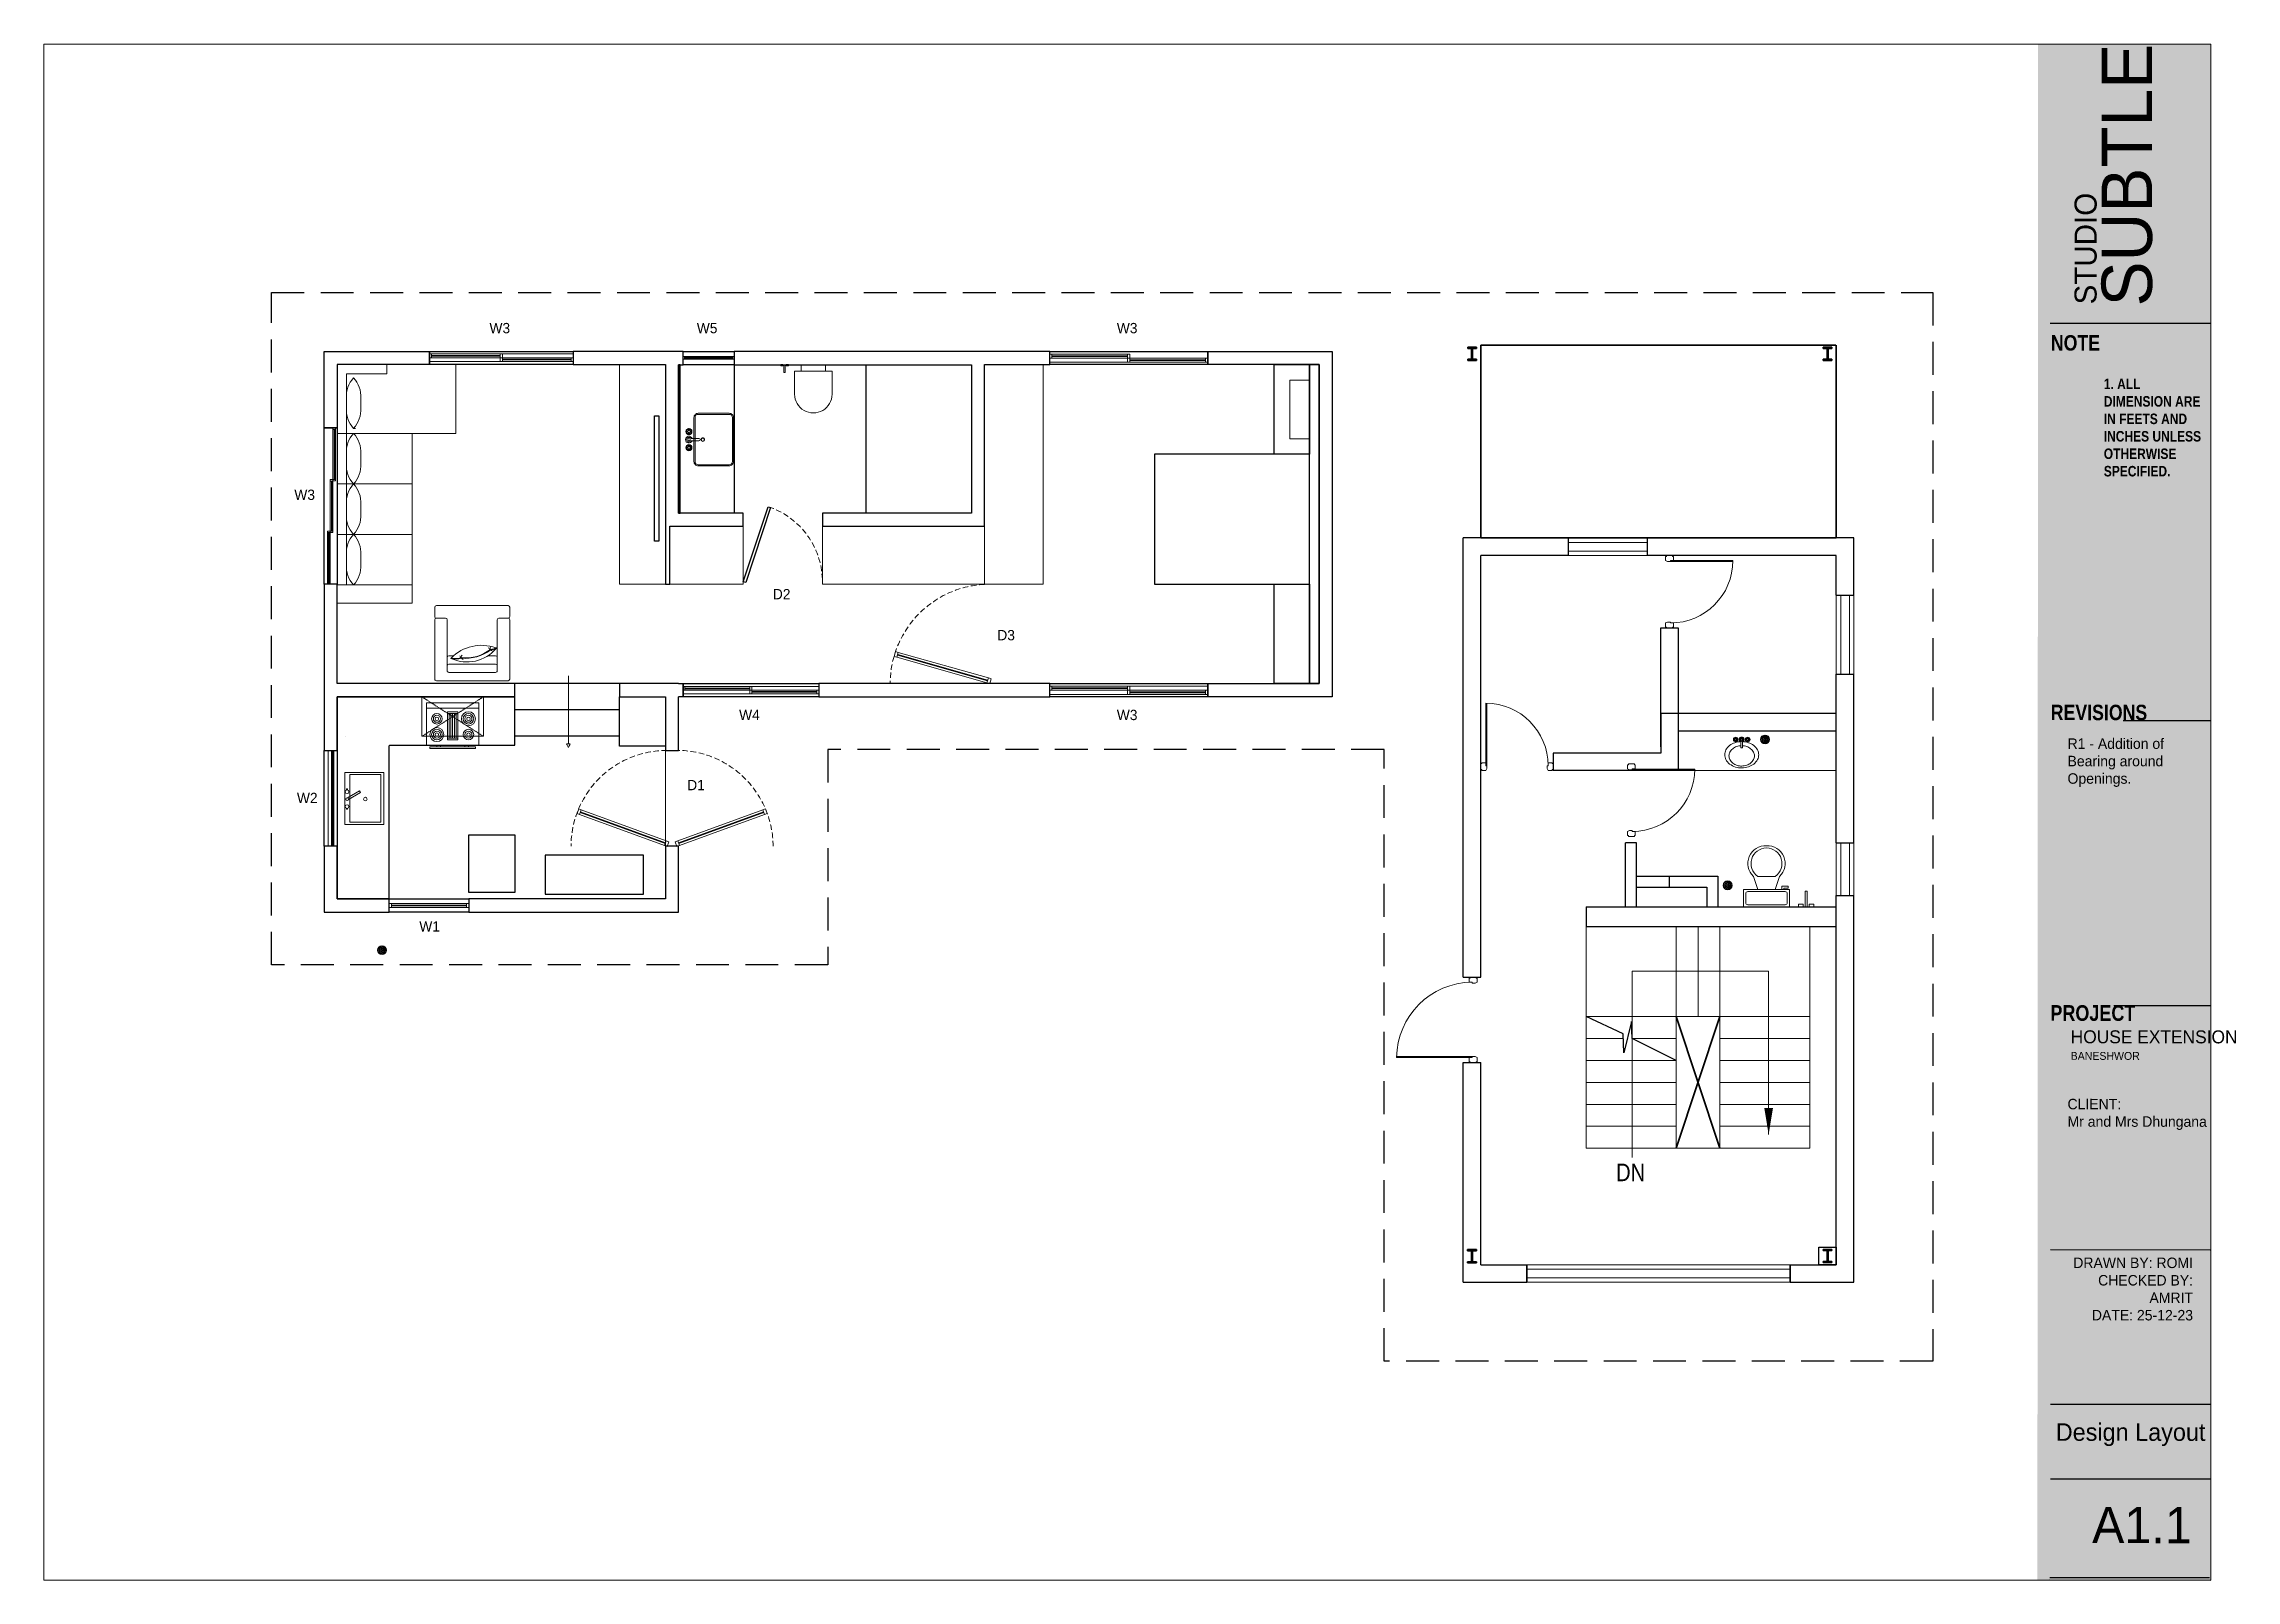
# Model space of a CAD drawing. Header units: metres. Extents: x 113 to 8702, y -1158 to 1243.
# Drawn here: x 113 to 1111, y -1158 to -457 of the extents above; entities that cross this region are included whole.
import ezdxf

# ---------------------------------------------------------------- set-up
doc = ezdxf.new("R2010")
doc.units = ezdxf.units.M
doc.header["$MEASUREMENT"] = 0
doc.linetypes.add('HIDDEN', pattern=[0.375, 0.25, -0.125])
for name, color, linetype in [('DIM', 2, 'Continuous'), ('DOOR', 7, 'Continuous'), ('HATCHES', 8, 'Continuous'), ('PINK', 6, 'Continuous'), ('YELLOW', 2, 'Continuous')]:
    doc.layers.add(name, color=color, linetype=linetype)
for name, color, linetype, lineweight, transparency in [('dotted upper lines', 143, 'HIDDEN', 0, 0.4), ('elevation 2', 140, 'Continuous', 5, 0.4), ('wall hatch', 251, 'Continuous', 5, 0.1)]:
    doc.layers.add(name, color=color, linetype=linetype, lineweight=lineweight, transparency=transparency)
for name, color, linetype, lineweight in [('elevation', 5, 'Continuous', 0), ('Fixtures', 113, 'Continuous', 0), ('Frame', 22, 'Continuous', 20), ('ground hatch', 31, 'Continuous', 5), ('Hatch', 9, 'Continuous', 35), ('hidden', 252, 'HIDDEN', 15), ('Shutter', 26, 'Continuous', 13), ('Stair', 63, 'Continuous', 15), ('text', 7, 'Continuous', 0), ('Wall LSS', 7, 'Continuous', 30), ('Window', 170, 'Continuous', 15), ('wood cut', 6, 'Continuous', 18)]:
    doc.layers.add(name, color=color, linetype=linetype, lineweight=lineweight)
doc.styles.add('ATTR', font='romans.shx', dxfattribs={"width": 0.8, "height": 0.48})
doc.styles.add('creative 1', font='arial.ttf')
doc.styles.add('DIM', font='', dxfattribs={"height": 100})
doc.styles.get('DIM').set_extended_font_data('VNI-Helve-Condense')
doc.dimstyles.new('Scale one by eight inches to a feet', dxfattribs={"dimscale": 0, "dimtxt": 6, "dimasz": 2, "dimexe": 2, "dimexo": 2, "dimgap": 0.5, "dimtad": 1, "dimdec": 0, "dimrnd": 0.5, "dimzin": 0, "dimdsep": 46, "dimlunit": 4, "dimtxsty": 'creative 1', "dimblk": 'OBLIQUE', "dimcen": 2, "dimdle": 2, "dimclrd": 2, "dimclre": 2, "dimclrt": 2, "dimadec": 0, "dimazin": 0, "dimtfac": 0.75, "dimtdec": 0, "dimtix": 1, "dimtmove": 2, "dimatfit": 3, "dimfxl": 2, "dimfxlon": 1, "dimtolj": 1, "dimtzin": 0, "dimlwd": 5, "dimlwe": 5, "dimarcsym": 0})

msp = doc.modelspace()

# ---------------------------------------------------------------- texts
at = {"linetype": 'Continuous', "attachment_point": 1, "rotation": 359.97538}
for s, width, heights, insert, char_height in [('{\\fTw Cen MT Condensed Extra Bold|b0|i0|c0|p34;\\C9;1. ALL DIMENSION ARE IN FEETS AND INCHES UNLESS OTHERWISE SPECIFIED.}', 47.3446, [221.22], (1051.03, -609.95), 4.77068), ('{\\fFranklin Gothic Medium Cond|b0|i0|c0|p34;\\C9;R1 - Addition of Bearing around Openings.}', 64.7716, [36.38], (1034.51, -773.87), 4.7707), ('{\\fFranklin Gothic Medium Cond|b0|i0|c0|p34;\\C9;CLIENT: \\PMr and Mrs Dhungana}', 78.0751, [36.38], (1034.51, -938.14), 4.7707), ('\\pxqr;{\\fFranklin Gothic Medium Cond|b0|i0|c0|p34;\\C9;    DRAWN BY: ROMI\\PCHECKED BY: AMRIT\\PDATE: 25-12-23}', 59.2583, [58.12], (1032.43, -1010.48), 4.7707)]:
    msp.add_mtext_dynamic_manual_height_columns(s, width=width, gutter_width=29.51, heights=heights, dxfattribs=dict(at, insert=insert, char_height=char_height))
at = {"layer": 'DIM', "linetype": 'Continuous', "attachment_point": 1}
for s, width, gutter_width, insert, char_height, rotation in [('{\\fFranklin Gothic Medium|b0|i0|c0|p34;\\C2;SUBTLE}', 117.6559, 19.17, (1050, -577.01), 22.9991, 89.97538), ('{\\fFranklin Gothic Medium Cond|b0|i0|c0|p34;\\H0.73688x;\\C2;HOUSE EXTENSION\\P\\H0.60707x;BANESHWOR}', 84.0634, 29.51, (1035.95, -906.92), 8.0254, 359.97538), ('{\\fFranklin Gothic Medium Cond|b0|i0|c0|p34;Design Layout}', 84.0634, 29.51, (1029.14, -1086.01), 7.978, 359.97538), ('\\pxqr;{\\fFranklin Gothic Medium|b0|i0|c0|p34;\\C7;A\\fFranklin Gothic Medium Cond|b0|i0|c0|p34;1.1}', 84.0634, 29.51, (1007.07, -1124.09), 16.5229, 359.97538)]:
    msp.add_mtext_dynamic_manual_height_columns(s, width=width, gutter_width=gutter_width, heights=[0], dxfattribs=dict(at, insert=insert, char_height=char_height, rotation=rotation))
at = {"layer": 'HATCHES', "linetype": 'Continuous', "attachment_point": 1}
for s, insert, char_height, rotation in [('{\\fFranklin Gothic Book|b0|i0|c0|p34;\\C2;STUDIO}', (1037.69, -576.1), 10.0686, 89.97538), ('{\\fBahnschrift Condensed|b1|i0|c0|p34;NOTE}', (1026.91, -590.09), 7.048, 359.97538), ('{\\fBahnschrift Condensed|b1|i0|c0|p34;REVISIONS}', (1026.85, -758.52), 7.048, 359.97538), ('{\\fBahnschrift Condensed|b1|i0|c0|p34;PROJECT}', (1026.69, -895.44), 7.156, 359.97538)]:
    msp.add_mtext_dynamic_manual_height_columns(s, width=84.0634, gutter_width=29.51, heights=[0], dxfattribs=dict(at, insert=insert, char_height=char_height, rotation=rotation))
at = {"layer": 'text', "insert": (835.44, -967.67), "char_height": 8, "width": 122.9855, "attachment_point": 2, "style": 'DIM'}
msp.add_mtext('DN', dxfattribs=at)
at = {"layer": 'YELLOW', "char_height": 4.6891, "width": 148.1497, "attachment_point": 2, "style": 'DIM'}
for s, insert in [('{\\fFranklin Gothic Medium|b0|i0|c0|p34;W3}', (320.25, -584.55)), ('{\\fFranklin Gothic Medium|b0|i0|c0|p34;W5}', (414.71, -584.55)), ('{\\fFranklin Gothic Medium|b0|i0|c0|p34;W3}', (606.07, -584.55)), ('{\\fFranklin Gothic Medium|b0|i0|c0|p34;W3}', (231.35, -660.5)), ('{\\fFranklin Gothic Medium|b0|i0|c0|p34;D2}', (448.67, -705.8)), ('{\\fFranklin Gothic Medium|b0|i0|c0|p34;D3}', (550.93, -724.49)), ('{\\fFranklin Gothic Medium|b0|i0|c0|p34;W4}', (433.99, -760.86)), ('{\\fFranklin Gothic Medium|b0|i0|c0|p34;W3}', (606.07, -760.86)), ('{\\fFranklin Gothic Medium|b0|i0|c0|p34;W2}', (232.53, -798.69)), ('{\\fFranklin Gothic Medium|b0|i0|c0|p34;D1}', (409.65, -792.82)), ('{\\fFranklin Gothic Medium|b0|i0|c0|p34;W1}', (288.28, -857.23))]:
    msp.add_mtext(s, dxfattribs=dict(at, insert=insert))

# ---------------------------------------------------------------- blocks, each defined once
blk = doc.blocks.new('sliding door')
at = {"layer": 'elevation'}
blk.add_lwpolyline([(102966.829, 781.602), (102966.829, 781.647), (102966.004, 781.647), (102966.004, 781.602)], close=True, dxfattribs=at)
at = {"layer": 'wall hatch'}
for p, q in [((102966.829, 781.628), (102966.004, 781.628)), ((102966.829, 781.62), (102966.004, 781.62))]:
    blk.add_line(p, q, dxfattribs=at)
at = {"layer": 'wood cut'}
for points in [[(102965.979, 781.602), (102966.004, 781.602), (102966.004, 781.647), (102965.979, 781.647)], [(102966.829, 781.602), (102966.854, 781.602), (102966.854, 781.647), (102966.829, 781.647)]]:
    blk.add_lwpolyline(points, close=True, dxfattribs=at)
blk = doc.blocks.new('3FT3door')
at = {"layer": 'Frame'}
for p, q in [((0, 1.39), (0, -1.39)), ((0.44, 1.39), (0, 1.39)), ((2.3, 1.83), (0.44, 1.83)), ((0.44, 1.83), (0.44, 1.39)), ((2.3, 0.44), (2.3, 1.83)), ((2.74, 0.44), (2.3, 0.44)), ((2.74, -0.91), (2.74, 0.44)), ((36.26, 0.44), (36.7, 0.44)), ((36.26, -0.91), (36.26, 0.44)), ((36.7, 0.44), (36.7, 1.83)), ((36.7, 1.83), (38.56, 1.83)), ((38.56, 1.83), (38.56, 1.39)), ((38.56, 1.39), (39, 1.39)), ((39, 1.39), (39, -1.39)), ((0, -1.39), (0.44, -1.39)), ((0.44, -1.39), (0.44, -1.83)), ((0.44, -1.83), (2.3, -1.83)), ((2.3, -1.83), (2.74, -0.91)), ((36.7, -1.83), (36.26, -0.91)), ((38.56, -1.83), (36.7, -1.83)), ((38.56, -1.39), (38.56, -1.83)), ((39, -1.39), (38.56, -1.39))]:
    blk.add_line(p, q, dxfattribs=at)
at = {"layer": 'Shutter'}
for p, q in [((36.26, 0.44), (36.26, 34.83)), ((36.7, 0.44), (36.7, 34.83))]:
    blk.add_line(p, q, dxfattribs=at)
blk.add_arc((36.99, 0.14), 34.69, 90.48932, 179.51068, dxfattribs=at)
blk = doc.blocks.new('_Oblique')
at = {"color": 0, "linetype": 'ByBlock', "lineweight": -2}
blk.add_line((-0.5, -0.5), (0.5, 0.5), dxfattribs=at)
blk = doc.blocks.new('toilett')
for p, q in [((-14.5, -8), (-16.5, -14)), ((-6.5, -8), (-4.5, -14)), ((-3.5, -8), (-3.5, -9.5)), ((-3.5, -9.5), (-0.5, -9.5)), ((-2.5, -8.5), (-2.5, -8)), ((-0.5, -8.5), (-2.5, -8.5)), ((-0.5, -9.5), (-0.5, -8.5)), ((-14.5, -14), (-6.5, -14))]:
    blk.add_line(p, q)
blk.add_lwpolyline([(-21, -8), (-21, 0), (0, 0), (0, -8)], close=True)
for points in [[(-20, -6), (-20, -2)], [(-19, -1), (-2, -1)], [(-2, -7), (-19, -7)], [(-1, -2), (-1, -6)]]:
    blk.add_lwpolyline(points)
for centre, radius, start, end in [((-19.125, -1.875), 0.8839, 81.8699, 188.1301), ((-19.125, -6.125), 0.8839, 171.8699, 278.1301), ((-1.875, -1.875), 0.8839, 351.8699, 98.1301), ((-1.875, -6.125), 0.8839, 261.8699, 8.130102), ((-10.9772, -19.9188), 8.0953, 133.0172, 273.38), ((-10.4626, -19.8731), 7.127, 124.5054, 269.7), ((-10.0227, -19.9188), 8.0953, 266.62, 46.98278), ((-10.5372, -19.8731), 7.127, 270.3, 55.49457)]:
    blk.add_arc(centre, radius, start, end)
at = {"style": 'ATTR', "width": 0.8, "flags": 9}
blk.add_attdef('ESTCODE', (0, 0), '', height=0.7, dxfattribs=at)
blk = doc.blocks.new('comode-3(plan)')
blk.add_blockref('toilett', (21, 0))
blk = doc.blocks.new('Faucet - Bathroom top')
for p, q in [((-4.107, 0.125), (-4.375, 0.125)), ((-3.75, 0.4788), (-3.75, 0.75)), ((-3.5, 0.482), (-3.5, 0.75)), ((-3.1461, 0.125), (-2.875, 0.125)), ((3.143, 0.125), (2.875, 0.125)), ((3.5, 0.4788), (3.5, 0.75)), ((3.75, 0.482), (3.75, 0.75)), ((4.1039, 0.125), (4.375, 0.125)), ((-4.1039, -0.125), (-4.375, -0.125)), ((-3.75, -0.4821), (-3.75, -0.75)), ((-3.5, -0.4789), (-3.5, -0.75)), ((-3.143, -0.125), (-2.875, -0.125)), ((-0.5, -0.8639), (-0.5, -4.5)), ((0.5, -4.5), (0.5, -0.8631)), ((3.1461, -0.125), (2.875, -0.125)), ((3.5, -0.4821), (3.5, -0.75)), ((3.75, -0.4789), (3.75, -0.75)), ((4.107, -0.125), (4.375, -0.125))]:
    blk.add_line(p, q)
for centre, radius in [((-3.625, 0), 1.375), ((-4.625, 0), 0.2795), ((-3.625, 0), 0.5), ((-3.625, 1), 0.2795), ((-2.625, 0), 0.2795), ((0, 0), 0.5), ((3.625, 0), 1.375), ((2.625, 0), 0.2795), ((3.625, 0), 0.5), ((3.625, 1), 0.2795), ((4.625, 0), 0.2795), ((-3.625, -1), 0.2795), ((3.625, -1), 0.2795)]:
    blk.add_circle(centre, radius)
for centre, radius, start, end in [((-3.625, 0), 1, 105.2407, 164.2093), ((-3.625, 0), 1, 16.44125, 74.07887), ((0, 0), 1.5, 289.6514, 250.3603), ((0, 0), 1, 300.3431, 239.7554), ((3.625, 0), 1, 106.12, 164.0884), ((3.625, 0), 1, 16.23422, 73.90469), ((-3.625, 0), 1, 196.2342, 253.9047), ((-3.625, 0), 1, 286.12, 344.0884), ((0, -4.5), 0.5, 180, 0), ((3.625, 0), 1, 196.4413, 254.0789), ((3.625, 0), 1, 285.2407, 344.2093)]:
    blk.add_arc(centre, radius, start, end)
blk = doc.blocks.new('wash')
at = {"lineweight": 0, "ltscale": 10}
blk.add_lwpolyline([(1017947, 55369, 0.123897), (1018020, 55387, 0.105642), (1018088, 55444, 0.087132), (1018135, 55533, 0.093483), (1018146, 55627, 0.077421), (1018130, 55728, 0.087132), (1018088, 55809, 0.105642), (1018020, 55867, 0.123897), (1017947, 55885, 0.123897), (1017874, 55867, 0.105642), (1017806, 55809, 0.087132), (1017764, 55728, 0.077421), (1017748, 55627, 0.077421), (1017764, 55525, 0.087132), (1017806, 55444, 0.105642), (1017874, 55387, 0.123897)], format="xyb", close=True, dxfattribs=at)
blk.add_lwpolyline([(1017947, 55369, 0.123897), (1018020, 55387, 0.105642), (1018088, 55444, 0.087132), (1018135, 55533, 0.093483), (1018146, 55627, 0.077421), (1018130, 55728, 0.087132), (1018088, 55809, 0.105642), (1018020, 55867, 0.123897), (1017947, 55885, 0.123897), (1017874, 55867, 0.105642), (1017806, 55809, 0.087132), (1017764, 55728, 0.077421), (1017748, 55627, 0.077421), (1017764, 55525, 0.087132), (1017806, 55444, 0.105642), (1017874, 55387, 0.123897)], format="xyb", close=True, dxfattribs=at)
for points in [[(1017964, 55434, 0.120301), (1018021, 55448, 0.105013), (1018073, 55490, 0.088789), (1018109, 55557, 0.096303), (1018118, 55627, 0.079957), (1018106, 55703, 0.088789), (1018073, 55763, 0.105013), (1018021, 55806, 0.120301), (1017964, 55820, 0.120301), (1017907, 55806, 0.105013), (1017855, 55763, 0.088789), (1017822, 55703, 0.065957), (1017810, 55640, 0.079957)], [(1017964, 55434, 0.120301), (1018021, 55448, 0.105013), (1018073, 55490, 0.088789), (1018109, 55557, 0.096303), (1018118, 55627, 0.079957), (1018106, 55703, 0.088789), (1018073, 55763, 0.105013), (1018021, 55806, 0.120301), (1017964, 55820, 0.120301), (1017907, 55806, 0.105013), (1017855, 55763, 0.088789), (1017822, 55703, 0.065957), (1017810, 55640, 0.079957)], [(1017810, 55613, 0.065957), (1017822, 55551, 0.088789), (1017855, 55490, 0.105013), (1017907, 55448, 0.120301), (1017964, 55434, 0.120301)]]:
    blk.add_lwpolyline(points, format="xyb", dxfattribs=at)
at = {"lineweight": 0, "ltscale": 10, "xscale": 25.39999999999418, "yscale": 25.39999999999418, "zscale": 25.39999999999418, "rotation": 90}
blk.add_blockref('Faucet - Bathroom top', (1017716, 55627), dxfattribs=at)
blk = doc.blocks.new('mixer')
at = {"layer": 'Fixtures'}
for p, q in [((-1, -7.08), (-1, 0)), ((0, -7.08), (0, 0)), ((-1, -7.08), (0, -7.08))]:
    blk.add_line(p, q, dxfattribs=at)
for points in [[(-1.92, 0), (-4, 0), (-4, -1.21), (-1.92, -1.21)], [(0.92, 0), (3, 0), (3, -1.21), (0.92, -1.21)]]:
    blk.add_lwpolyline(points, close=True, dxfattribs=at)
blk = doc.blocks.new('2FT9door')
at = {"layer": 'Frame'}
for p, q in [((0.43, 1.37), (0, 1.37)), ((0, 1.37), (0, -1.37)), ((0.43, 1.8), (0.43, 1.37)), ((2.27, 1.8), (0.43, 1.8)), ((2.27, 0.43), (2.27, 1.8)), ((2.71, 0.43), (2.27, 0.43)), ((2.71, -0.9), (2.71, 0.43)), ((30.29, -0.9), (30.29, 0.43)), ((30.29, 0.43), (30.73, 0.43)), ((30.73, 1.8), (32.57, 1.8)), ((30.73, 0.43), (30.73, 1.8)), ((32.57, 1.8), (32.57, 1.37)), ((32.57, 1.37), (33, 1.37)), ((33, 1.37), (33, -1.37)), ((0, -1.37), (0.43, -1.37)), ((0.43, -1.37), (0.43, -1.8)), ((0.43, -1.8), (2.27, -1.8)), ((2.27, -1.8), (2.71, -0.9)), ((30.73, -1.8), (30.29, -0.9)), ((32.57, -1.8), (30.73, -1.8)), ((33, -1.37), (32.57, -1.37)), ((32.57, -1.37), (32.57, -1.8))]:
    blk.add_line(p, q, dxfattribs=at)
at = {"layer": 'Shutter'}
for p, q in [((2.32, 0.43), (2.32, 28.89)), ((2.71, 0.43), (2.71, 28.88))]:
    blk.add_line(p, q, dxfattribs=at)
blk.add_arc((2.27, 0.43), 28.45, 359.99999, 89.9128, dxfattribs=at)
blk = doc.blocks.new('wall hung commode')
at = {"layer": 'Fixtures'}
for p, q in [((0, 5.6), (-3, 5.6)), ((0, 8.52), (10.48, 8.52)), ((0, -8.52), (0, 8.52)), ((0, -5.6), (-3, -5.6)), ((0, -8.52), (10.48, -8.52))]:
    blk.add_line(p, q, dxfattribs=at)
blk.add_arc((10.48, 0), 8.52, 269.99936, 90.00064, dxfattribs=at)
blk = doc.blocks.new('cushion')
at = {"layer": 'Fixtures', "linetype": 'Continuous'}
for p, q in [((0, -22), (0, 0)), ((221, -78), (329, -78))]:
    blk.add_line(p, q, dxfattribs=at)
for centre, start, end in [((200, -213), 85.8571, 133.2239), ((350, -213), 46.7761, 94.1429), ((200, 213), 226.7761, 274.1429), ((350, 213), 265.8571, 313.2239)]:
    blk.add_arc(centre, 292, start, end, dxfattribs=at)
blk = doc.blocks.new('5 seater sofa')
at = {"layer": 'Fixtures', "linetype": 'Continuous'}
for p, q in [((-72.79, 18.69), (-72.79, 50.83)), ((-72.79, 50.83), (-43.28, 50.83)), ((-64.92, 18.69), (-64.92, 50.83)), ((-43.28, 50.83), (-43.28, 18.69)), ((-43.28, 18.69), (-43.28, 50.83)), ((-43.28, 50.83), (-21.64, 50.83)), ((-21.64, 50.83), (-21.64, 18.69)), ((-21.64, 18.69), (-21.64, 50.83)), ((-21.64, 50.83), (29.51, 50.83)), ((0, 50.83), (0, 0)), ((29.51, 50.83), (29.51, 0)), ((-64.92, 46.9), (-43.28, 46.9)), ((-56.22, 46.9), (-45.25, 46.9)), ((-43.28, 46.9), (-21.64, 46.9)), ((-43.28, 44.93), (-43.28, 42.96)), ((-21.64, 46.9), (0, 46.9)), ((0, 46.9), (25.53, 46.9)), ((25.53, 46.9), (25.53, 29.51)), ((25.53, 29.51), (29.51, 29.51)), ((-72.79, 18.69), (-64.92, 18.69)), ((-43.28, 18.69), (-64.92, 18.69)), ((-21.64, 18.69), (-43.28, 18.69)), ((0, 18.69), (-21.64, 18.69)), ((0, 0), (29.51, 0))]:
    blk.add_line(p, q, dxfattribs=at)
at = {"layer": 'Fixtures', "linetype": 'Continuous', "xscale": 0.03934426229508197, "yscale": 0.03934426229508197, "zscale": 0.03934426229508197}
for p in [(-64.92, 43.81), (-43.28, 43.81), (-21.64, 43.81), (2.2, 43.81)]:
    blk.add_blockref('cushion', p, dxfattribs=at)
blk = doc.blocks.new('Range-Oven - 30 in top')
for p, q in [((0, -3), (30, -3)), ((12, -6), (18, -6)), ((13, -20), (13, -6)), ((14, -6), (14, -20)), ((15, -20), (15, -6)), ((16, -6), (16, -20)), ((17, -20), (17, -6)), ((6, -24), (6, -25)), ((8, -25), (8, -24)), ((18, -20), (12, -20)), ((22, -25), (22, -24)), ((24, -24), (24, -25))]:
    blk.add_line(p, q)
for points in [[(0, -24), (0, 0), (30, 0), (30, -24)], [(12, -21), (12, -5), (18, -5), (18, -21)], [(2, -26), (2, -25), (28, -25), (28, -26)]]:
    blk.add_lwpolyline(points, close=True)
for centre, radius in [((6, -9), 4), ((6, -9), 3), ((6, -9), 2), ((6, -9), 1), ((24, -9), 3), ((24, -9), 2), ((24, -9), 1), ((6, -18), 3), ((6, -18), 2), ((6, -18), 1), ((24, -18), 4), ((24, -18), 3), ((24, -18), 2), ((24, -18), 1)]:
    blk.add_circle(centre, radius)
blk = doc.blocks.new('gdsdfg')
at = {"layer": 'Fixtures'}
for p, q in [((1998.33, -11970.2), (1998.33, -11970.62)), ((1998.8, -11970.2), (1998.33, -11970.2)), ((1998.33, -11970.62), (1998.8, -11970.62)), ((2002.84, -11971.04), (2005.97, -11976.46)), ((2006.7, -11976.04), (2003.57, -11970.62)), ((2007.13, -11970.2), (2007.6, -11970.2)), ((2007.6, -11970.62), (2007.13, -11970.62)), ((2007.6, -11970.2), (2007.6, -11970.62)), ((2005.97, -11976.46), (2006.7, -11976.04))]:
    blk.add_line(p, q, dxfattribs=at)
for points in [[(2015.16, -11987.11), (1991.43, -11987.11), (1991.43, -11969.41), (2015.16, -11969.41)], [(2014.11, -11971.61), (1992.48, -11971.61), (1992.48, -11985.85), (2014.11, -11985.85)]]:
    blk.add_lwpolyline(points, close=True, dxfattribs=at)
for centre, radius in [((1999.59, -11970.41), 0.843), ((2002.97, -11970.41), 0.632), ((2006.34, -11970.41), 0.843), ((2002.97, -11978.73), 0.843)]:
    blk.add_circle(centre, radius, dxfattribs=at)
blk = doc.blocks.new('h4')
for p, q in [((4101.74, -14302.3), (4069.06, -14302.3)), ((4068.3, -14303.06), (4068.3, -14307.24)), ((4068.3, -14335.74), (4068.3, -14308.76)), ((4069.06, -14308), (4073.24, -14308)), ((4069.06, -14308), (4073.24, -14308)), ((4074, -14331.94), (4074, -14308.76)), ((4074, -14308.76), (4074, -14331.94)), ((4096.8, -14308.76), (4096.8, -14331.94)), ((4096.8, -14308.76), (4096.8, -14331.94)), ((4101.74, -14308), (4097.56, -14308)), ((4101.74, -14308), (4097.56, -14308)), ((4102.5, -14303.06), (4102.5, -14307.24)), ((4102.5, -14308.76), (4102.5, -14335.74)), ((4074, -14329.66), (4074, -14325.86)), ((4074, -14331.94), (4074, -14329.66)), ((4074.76, -14325.1), (4078.22, -14325.1)), ((4074.76, -14328.9), (4096.04, -14328.9)), ((4096.04, -14332.7), (4074.76, -14332.7)), ((4074.76, -14332.7), (4096.04, -14332.7)), ((4081.38, -14324.92), (4081.64, -14324.82)), ((4093.81, -14325.1), (4093.85, -14325.1)), ((4093.81, -14325.1), (4096.04, -14325.1)), ((4096.8, -14325.86), (4096.8, -14329.66)), ((4096.8, -14331.94), (4096.8, -14329.66)), ((4096.8, -14331.94), (4096.8, -14329.66)), ((4096.8, -14329.66), (4096.8, -14331.94)), ((4096.8, -14329.66), (4096.8, -14331.94)), ((4101.74, -14336.5), (4069.06, -14336.5))]:
    blk.add_line(p, q)
at = {"extrusion": (0, 0, -1)}
for centre, major_axis, start_param, end_param in [((4069.06, -14303.06), (-0.537, 0.537), 5.497787, 7.068583), ((4101.74, -14303.06), (0.537, 0.537), -0.785398, 0.785398), ((4069.06, -14307.24), (0.537, 0.537), 2.356194, 3.926991), ((4069.06, -14308.76), (-0.537, 0.537), 5.497787, 7.068583), ((4073.24, -14308.76), (0.537, 0.537), -0.785398, 0.785398), ((4073.24, -14308.76), (0.537, 0.537), -0.785398, 0.785398), ((4097.56, -14308.76), (-0.537, 0.537), 5.497787, 7.068583), ((4097.56, -14308.76), (-0.537, 0.537), 5.497787, 7.068583), ((4101.74, -14307.24), (-0.537, 0.537), 2.356194, 3.926991), ((4101.74, -14308.76), (-0.537, 0.537), 0.785398, 2.356194), ((4074.52, -14321.66), (0.09, 0.09), 3.902562, 6.36338), ((4087.74, -14310.66), (-12.24, 12.24), 3.489505, 4.808423), ((4077, -14317.53), (3.45, 3.45), 2.354997, 2.9201), ((4081.27, -14339.34), (13.41, 13.41), -1.143888, 0.018149), ((4077, -14317.53), (-3.32, 3.32), 3.912102, 4.460269), ((4076, -14321.86), (0.81, 0.81), 1.289072, 2.06892), ((4076.48, -14321.77), (-0.525, 0.525), 1.317031, 3.01625), ((4088.46, -14307.5), (13.3, 13.3), 2.261231, 3.010894), ((4077.04, -14321.48), (0.525, 0.525), 0.622179, 2.321398), ((4088.46, -14307.5), (13.17, 13.17), 2.259224, 3.014397), ((4074.76, -14325.86), (0.537, 0.537), 3.926991, 5.497787), ((4074.76, -14329.66), (-0.537, 0.537), 5.497787, 7.068583), ((4074.76, -14331.94), (0.537, 0.537), 2.356194, 3.926991), ((4074.76, -14331.94), (0.537, 0.537), 2.356194, 3.926991), ((4074.76, -14331.94), (0.537, 0.537), 2.356194, 3.926991), ((4089.24, -14325.67), (0.81, 0.81), 1.289072, 2.06892), ((4089.67, -14325.57), (-0.525, 0.525), 1.317031, 3.01625), ((4092.85, -14317.55), (-6.41, 6.41), 3.679282, 4.219262), ((4090.23, -14325.29), (-0.525, 0.525), 2.192975, 3.892195), ((4092.85, -14317.55), (-6.27, 6.27), 3.691415, 4.223452), ((4094.97, -14326.27), (-0.0804, 0.0804), 0.297498, 2.891933), ((4096.04, -14325.86), (-0.537, 0.537), 0.785398, 2.356194), ((4096.04, -14329.66), (0.537, 0.537), -0.785398, 0.785398), ((4096.04, -14331.94), (-0.537, 0.537), 2.356194, 3.926991), ((4096.04, -14331.94), (-0.537, 0.537), 2.356194, 3.926991), ((4096.04, -14331.94), (-0.537, 0.537), 2.356194, 3.926991), ((4096.04, -14331.94), (-0.537, 0.537), 2.356194, 3.926991), ((4069.06, -14335.74), (-0.537, 0.537), 3.926991, 5.497787), ((4101.74, -14335.74), (-0.537, 0.537), 2.356194, 3.926991)]:
    blk.add_ellipse(centre, major_axis=major_axis, ratio=1, start_param=start_param, end_param=end_param, dxfattribs=at)

# ---------------------------------------------------------------- hatches: boundary and pattern name
at = {"layer": 'DIM', "linetype": 'Continuous', "transparency": 33554472}
h = msp.add_hatch(color=1, dxfattribs=at)
h.dxf.hatch_style = 1
h.paths.add_polyline_path([(1099.79, -457.38), (1021.09, -457.35), (1020.79, -1157.4), (1099.49, -1157.43)])
at = {"layer": 'Fixtures'}
h = msp.add_hatch(dxfattribs=at)
h.set_pattern_fill('HEX', color=256, scale=2, angle=900, style=0)
h.set_pattern_definition([(180, (-27740.05457, -17474.75437), (2e-16, 0.433012702), [0.25, -0.5]), (60, (-27740.05457, -17474.75437), (0.375, -0.216506351), [0.25, -0.5]), (120, (-27740.30457, -17474.75437), (0.375, 0.216506351), [0.25, -0.5])])
h.paths.add_polyline_path([(898.68, -774.35, 1), (894.68, -774.35, 1)])
h = msp.add_hatch(dxfattribs=at)
h.set_pattern_fill('HEX', color=256, scale=2, angle=900, style=0)
h.set_pattern_definition([(180, (-27757.05776, -17541.25853), (2e-16, 0.433012702), [0.25, -0.5]), (60, (-27757.05776, -17541.25853), (0.375, -0.216506351), [0.25, -0.5]), (120, (-27757.30776, -17541.25853), (0.375, 0.216506351), [0.25, -0.5])])
h.paths.add_polyline_path([(881.67, -840.85, 1), (877.67, -840.85, 1)])
h = msp.add_hatch(dxfattribs=at)
h.set_pattern_fill('HEX', color=256, scale=2, angle=900, style=0)
h.set_pattern_definition([(180, (-28370.13587, -17570.7871), (2e-16, 0.433012702), [0.25, -0.5]), (60, (-28370.13587, -17570.7871), (0.375, -0.216506351), [0.25, -0.5]), (120, (-28370.38587, -17570.7871), (0.375, 0.216506351), [0.25, -0.5])])
h.paths.add_polyline_path([(268.59, -870.38, 1), (264.59, -870.38, 1)])
at = {"layer": 'Hatch'}
h = msp.add_hatch(color=256, dxfattribs=at)
h.dxf.hatch_style = 1
h.paths.add_polyline_path([(765.22, -601.12), (763.47, -601.12), (763.47, -596.12), (765.22, -596.12), (765.22, -595.62), (763.22, -595.62), (761.22, -595.62), (761.22, -596.12), (762.97, -596.12), (762.97, -601.12), (761.22, -601.12), (761.22, -601.62), (763.22, -601.62), (765.22, -601.62)])
h = msp.add_hatch(color=256, dxfattribs=at)
h.dxf.hatch_style = 1
h.paths.add_polyline_path([(927.17, -601.12), (925.42, -601.12), (925.42, -596.12), (927.17, -596.12), (927.17, -595.62), (925.17, -595.62), (923.17, -595.62), (923.17, -596.12), (924.92, -596.12), (924.92, -601.12), (923.17, -601.12), (923.17, -601.62), (925.17, -601.62), (927.17, -601.62)])
h = msp.add_hatch(color=256, dxfattribs=at)
h.dxf.hatch_style = 1
h.paths.add_polyline_path([(765.17, -1012.37), (763.42, -1012.37), (763.42, -1007.37), (765.17, -1007.37), (765.17, -1006.87), (763.17, -1006.87), (761.17, -1006.87), (761.17, -1007.37), (762.92, -1007.37), (762.92, -1012.37), (761.17, -1012.37), (761.17, -1012.87), (763.17, -1012.87), (765.17, -1012.87)])
h = msp.add_hatch(color=256, dxfattribs=at)
h.dxf.hatch_style = 1
h.paths.add_polyline_path([(927.17, -1012.26), (925.42, -1012.26), (925.42, -1007.26), (927.17, -1007.26), (927.17, -1006.76), (925.17, -1006.76), (923.17, -1006.76), (923.17, -1007.26), (924.92, -1007.26), (924.92, -1012.26), (923.17, -1012.26), (923.17, -1012.76), (925.17, -1012.76), (927.17, -1012.76)])

# ---------------------------------------------------------------- linework, layer by layer
at = {"ltscale": 2}
msp.add_lwpolyline([(856.17, -920.66), (836.17, -910.66), (835.87, -902.91), (832.41, -917.22), (832.08, -908.57), (815.17, -900.66)], dxfattribs=at)
at = {"layer": 'DIM', "color": 4, "linetype": 'Continuous'}
for p, q in [((374.74, -748.94), (327.17, -748.94)), ((374.74, -760.94), (327.17, -760.94)), ((374.74, -772.94), (327.17, -772.94))]:
    msp.add_line(p, q, dxfattribs=at)
at = {"layer": 'dotted upper lines'}
msp.add_lwpolyline([(112.52, -457.44), (112.52, -1157.5), (1099.79, -1157.5), (1099.79, -457.44)], close=True, dxfattribs=at)
at = {"layer": 'dotted upper lines', "ltscale": 10}
for centre, radius, start, end in [((431.2, -702.48), 36.02, 1.82572, 69.78145), ((543.44, -748.94), 45.32, 92.94479, 180), ((396.39, -823.03), 43.67, 89.87067, 180.05355), ((401.08, -823.03), 43.67, 359.94645, 90.12933)]:
    msp.add_arc(centre, radius, start, end, dxfattribs=at)
at = {"layer": 'elevation'}
msp.add_lwpolyline([(244.63, -822.45), (243.51, -822.45), (243.51, -779.99), (244.63, -779.99)], close=True, dxfattribs=at)
at = {"layer": 'Fixtures'}
msp.add_line((857.17, -788.55), (929.17, -788.55), dxfattribs=at)
msp.add_lwpolyline([(395.74, -703.63), (374.74, -703.63), (374.74, -603.56)], dxfattribs=at)
for points in [[(541.11, -703.63), (567.87, -703.63), (567.87, -603.56), (541.11, -603.56)], [(397.74, -703.63), (431.2, -703.63), (431.2, -677.21), (397.74, -677.21)], [(467.2, -703.63), (541.11, -703.63), (541.11, -677.21), (467.2, -677.21)]]:
    msp.add_lwpolyline(points, close=True, dxfattribs=at)
for points in [[(408.7, -627.71), (408.7, -647.71, 0.414214), (410.7, -649.71), (424.7, -649.71, 0.414214), (426.7, -647.71), (426.7, -627.71, 0.414214), (424.7, -625.71), (410.7, -625.71, 0.414214)], [(409.2, -627.71), (409.2, -647.71, 0.414214), (410.7, -649.21), (424.7, -649.21, 0.414214), (426.2, -647.71), (426.2, -627.71, 0.414214), (424.7, -626.21), (410.7, -626.21, 0.414214)]]:
    msp.add_lwpolyline(points, format="xyb", close=True, dxfattribs=at)
for centre, radius in [((412.73, -637.71), 0.849), ((412.73, -637.71), 0.699), ((896.68, -774.35), 2), ((879.67, -840.85), 2), ((266.59, -870.38), 2)]:
    msp.add_circle(centre, radius, dxfattribs=at)
at = {"layer": 'ground hatch'}
msp.add_lwpolyline([(680.13, -610.64), (689.21, -610.64), (689.21, -637.34), (680.13, -637.34)], close=True, dxfattribs=at)
at = {"layer": 'Hatch'}
for p, q in [((763.22, -595.62), (761.22, -595.62)), ((761.22, -595.62), (761.22, -596.12)), ((762.97, -596.12), (761.22, -596.12)), ((762.97, -596.12), (762.97, -601.12)), ((763.22, -595.62), (765.22, -595.62)), ((763.47, -596.12), (763.47, -601.12)), ((763.47, -596.12), (765.22, -596.12)), ((765.22, -596.12), (765.22, -595.62)), ((925.17, -595.62), (923.17, -595.62)), ((923.17, -595.62), (923.17, -596.12)), ((924.92, -596.12), (923.17, -596.12)), ((924.92, -596.12), (924.92, -601.12)), ((925.17, -595.62), (927.17, -595.62)), ((925.42, -596.12), (925.42, -601.12)), ((925.42, -596.12), (927.17, -596.12)), ((927.17, -596.12), (927.17, -595.62)), ((762.97, -601.12), (761.22, -601.12)), ((761.22, -601.12), (761.22, -601.62)), ((763.22, -601.62), (761.22, -601.62)), ((763.22, -601.62), (765.22, -601.62)), ((763.47, -601.12), (765.22, -601.12)), ((765.22, -601.12), (765.22, -601.62)), ((924.92, -601.12), (923.17, -601.12)), ((923.17, -601.12), (923.17, -601.62)), ((925.17, -601.62), (923.17, -601.62)), ((925.17, -601.62), (927.17, -601.62)), ((925.42, -601.12), (927.17, -601.12)), ((927.17, -601.12), (927.17, -601.62)), ((876.17, -960.66), (856.17, -900.66)), ((876.17, -900.66), (856.17, -960.66)), ((763.17, -1006.87), (761.17, -1006.87)), ((761.17, -1006.87), (761.17, -1007.37)), ((762.92, -1007.37), (761.17, -1007.37)), ((762.92, -1007.37), (762.92, -1012.37)), ((763.17, -1006.87), (765.17, -1006.87)), ((763.42, -1007.37), (763.42, -1012.37)), ((763.42, -1007.37), (765.17, -1007.37)), ((765.17, -1007.37), (765.17, -1006.87)), ((925.17, -1006.76), (923.17, -1006.76)), ((923.17, -1006.76), (923.17, -1007.26)), ((924.92, -1007.26), (923.17, -1007.26)), ((924.92, -1007.26), (924.92, -1012.26)), ((925.17, -1006.76), (927.17, -1006.76)), ((925.42, -1007.26), (925.42, -1012.26)), ((925.42, -1007.26), (927.17, -1007.26)), ((927.17, -1007.26), (927.17, -1006.76)), ((762.92, -1012.37), (761.17, -1012.37)), ((761.17, -1012.37), (761.17, -1012.87)), ((763.17, -1012.87), (761.17, -1012.87)), ((763.17, -1012.87), (765.17, -1012.87)), ((763.42, -1012.37), (765.17, -1012.37)), ((765.17, -1012.37), (765.17, -1012.87)), ((924.92, -1012.26), (923.17, -1012.26)), ((923.17, -1012.26), (923.17, -1012.76)), ((925.17, -1012.76), (923.17, -1012.76)), ((925.17, -1012.76), (927.17, -1012.76)), ((925.42, -1012.26), (927.17, -1012.26)), ((927.17, -1012.26), (927.17, -1012.76))]:
    msp.add_line(p, q, dxfattribs=at)
at = {"layer": 'Hatch', "linetype": 'HIDDEN'}
msp.add_lwpolyline([(929.14, -682.55), (767.14, -682.55), (767.14, -594.66), (929.14, -594.66)], close=True, dxfattribs=at)
at = {"layer": 'HATCHES', "linetype": 'Continuous'}
for p, q in [((1026.63, -584.64), (1099.43, -584.67)), ((1043.49, -584.65), (1099.73, -584.67)), ((1059.89, -765.73), (1099.65, -765.74)), ((1055.55, -895.56), (1099.6, -895.58)), ((1026.75, -1006.87), (1099.55, -1006.9)), ((1026.75, -1006.87), (1099.55, -1006.9)), ((1026.73, -1077.24), (1099.52, -1077.27)), ((1026.72, -1111.34), (1099.5, -1111.37)), ((1026.38, -1156.31), (1099.18, -1156.34)), ((1026.43, -1157.4), (1099.48, -1157.43))]:
    msp.add_line(p, q, dxfattribs=at)
at = {"layer": 'hidden'}
for p, q in [((312.78, -772.94), (284.78, -754.94)), ((284.78, -772.94), (312.78, -754.94)), ((395.74, -777.36), (395.74, -847.07))]:
    msp.add_line(p, q, dxfattribs=at)
for points in [[(351.51, -745.43), (351.51, -776.32)], [(312.78, -754.94), (312.78, -772.94), (284.78, -772.94), (284.78, -754.94)]]:
    msp.add_lwpolyline(points, dxfattribs=at)
msp.add_lwpolyline([(351.51, -776.32), (350.69, -776.32), (351.51, -778.01), (352.34, -776.32)], close=True, dxfattribs=at)
at = {"layer": 'PINK'}
msp.add_line((427.1, -603.64), (427.1, -671.02), dxfattribs=at)
for points in [[(288.17, -597.56), (353.74, -597.56), (353.74, -603.56), (288.17, -603.56)], [(427.1, -603.64), (403.74, -603.64), (403.74, -597.56), (427.1, -597.56)], [(570.77, -597.56), (642.77, -597.56), (642.77, -603.56), (570.77, -603.56)], [(402.37, -671.21), (402.37, -603.64), (401.74, -603.64), (401.74, -671.21)], [(689.21, -644.42), (673.03, -644.42), (673.03, -603.56), (689.21, -603.56)], [(689.21, -603.56), (693.52, -603.56), (693.52, -748.94), (689.21, -748.94)], [(246.17, -632.38), (246.17, -703.63), (240.17, -703.63), (240.17, -632.38)], [(689.21, -644.42), (618.52, -644.42), (618.52, -703.63), (689.21, -703.63)], [(431.2, -702.48), (442.56, -668.32), (443.65, -668.68), (432.29, -702.85)], [(689.21, -748.94), (673.03, -748.94), (673.03, -703.63), (689.21, -703.63)], [(403.74, -748.94), (465.65, -748.94), (465.65, -754.94), (403.74, -754.94)], [(570.77, -748.94), (642.77, -748.94), (642.77, -754.94), (570.77, -754.94)], [(374.74, -754.94), (395.74, -754.94), (395.74, -777.36), (374.74, -777.36), (374.74, -772.94)], [(249.82, -772.94), (249.82, -772.94)], [(246.17, -779.36), (246.17, -823.07), (240.17, -823.07), (240.17, -779.36)], [(306.07, -817.87), (327.17, -817.87), (327.17, -844.07), (306.07, -844.07)], [(385.74, -827.07), (340.96, -827.07), (340.96, -844.89), (385.74, -844.89)], [(269.88, -847.07), (306.07, -847.07), (306.07, -853.07), (269.88, -853.07)]]:
    msp.add_lwpolyline(points, close=True, dxfattribs=at)
for points in [[(487.11, -671.21), (487.11, -603.74)], [(392.74, -626.82), (392.74, -684.02), (390.74, -684.02), (390.74, -626.82), (392.74, -626.82)]]:
    msp.add_lwpolyline(points, dxfattribs=at)
msp.add_lwpolyline([(246.17, -776.94), (246.17, -776.94), (246.17, -847.07), (269.88, -847.07), (269.88, -777.44, -0.414216), (270.38, -776.94), (327.17, -776.94), (327.17, -772.94), (327.17, -754.94), (246.17, -754.94), (246.17, -776.94)], format="xyb", dxfattribs=at)
at = {"layer": 'Stair'}
for p, q in [((815.17, -900.66), (815.17, -859.66)), ((856.17, -900.66), (856.17, -859.66)), ((866.17, -900.66), (866.17, -859.66)), ((876.17, -900.66), (876.17, -859.66)), ((917.17, -859.66), (917.17, -960.66)), ((917.17, -900.66), (815.17, -900.66)), ((815.17, -900.66), (815.17, -960.66)), ((856.17, -920.66), (856.17, -900.66)), ((876.17, -900.66), (876.17, -960.66)), ((832.16, -910.66), (815.17, -910.66)), ((856.17, -910.66), (836.17, -910.66)), ((876.17, -910.66), (917.17, -910.66)), ((856.17, -920.66), (815.17, -920.66)), ((856.17, -950.66), (856.17, -920.66)), ((876.17, -920.66), (917.17, -920.66)), ((856.17, -930.66), (815.17, -930.66)), ((876.17, -930.66), (917.17, -930.66)), ((856.17, -940.66), (815.17, -940.66)), ((876.17, -940.66), (917.17, -940.66)), ((856.17, -950.66), (815.17, -950.66)), ((856.17, -950.66), (856.17, -960.66)), ((876.17, -950.66), (917.17, -950.66)), ((876.17, -960.66), (815.17, -960.66)), ((876.17, -960.66), (917.17, -960.66))]:
    msp.add_line(p, q, dxfattribs=at)
at = {"layer": 'wall hatch'}
for p, q in [((243.97, -822.45), (243.97, -779.99)), ((244.17, -822.45), (244.17, -779.99))]:
    msp.add_line(p, q, dxfattribs=at)
for points in [[(321.43, -598.67), (353.74, -598.67)], [(320.48, -602.09), (288.17, -602.09)], [(606.25, -602.46), (570.77, -602.46)], [(434.24, -753.53), (403.74, -753.53)], [(435.14, -750.3), (465.65, -750.3)], [(606.25, -753.84), (570.77, -753.84)], [(607.3, -750.08), (642.77, -750.08)], [(242.1, -823.07), (242.1, -779.44)]]:
    msp.add_lwpolyline(points, dxfattribs=at)
at = {"layer": 'Wall LSS'}
for p, q in [((759.17, -882.66), (759.14, -682.55)), ((807.14, -682.55), (759.14, -682.55)), ((807.14, -690.55), (807.14, -682.55)), ((937.14, -682.55), (843.14, -682.55)), ((843.14, -690.55), (843.14, -682.55)), ((937.17, -708.55), (937.14, -682.55)), ((767.17, -882.66), (767.14, -690.55)), ((807.14, -690.55), (767.14, -690.55)), ((929.14, -690.55), (843.14, -690.55)), ((929.17, -708.55), (929.14, -690.55)), ((929.17, -708.55), (937.17, -708.55)), ((849.17, -777.66), (849.17, -723.55)), ((849.17, -723.55), (857.17, -723.55)), ((857.17, -723.55), (857.17, -777.66)), ((929.17, -821.55), (929.17, -744.55)), ((929.17, -744.55), (937.17, -744.55)), ((937.17, -821.55), (937.17, -744.55)), ((929.17, -762.55), (849.17, -762.55)), ((849.17, -762.55), (849.17, -780.55)), ((929.17, -770.55), (857.17, -770.55)), ((857.17, -770.55), (857.17, -788.55)), ((849.17, -780.55), (800.17, -780.55)), ((800.17, -780.55), (800.17, -788.55)), ((857.17, -788.55), (800.17, -788.55)), ((833.17, -850.66), (833.17, -821.55)), ((838.17, -821.55), (833.17, -821.55)), ((838.17, -841.66), (838.17, -821.55)), ((929.17, -821.55), (937.17, -821.55)), ((838.17, -836.66), (875.17, -836.66)), ((853.17, -841.66), (853.17, -836.66)), ((875.17, -836.66), (875.17, -850.66)), ((838.17, -850.66), (838.17, -841.66)), ((838.17, -841.66), (870.17, -841.66)), ((870.17, -841.66), (870.17, -850.66)), ((929.17, -1013.76), (929.17, -845.55)), ((929.17, -845.55), (937.17, -845.55)), ((937.17, -1021.76), (937.17, -845.55)), ((815.17, -850.66), (929.17, -850.66)), ((815.17, -850.66), (815.17, -859.66)), ((815.17, -859.66), (929.17, -859.66)), ((759.17, -882.66), (767.17, -882.66)), ((759.17, -1021.76), (759.17, -921.66)), ((759.17, -921.66), (767.17, -921.66)), ((767.17, -1013.76), (767.17, -921.66)), ((767.17, -1013.76), (788.17, -1013.76)), ((788.17, -1013.76), (788.17, -1021.76)), ((788.17, -1021.76), (788.17, -1013.76)), ((908.17, -1013.76), (929.17, -1013.76)), ((908.17, -1013.76), (908.17, -1021.76)), ((908.17, -1021.76), (908.17, -1013.76)), ((759.17, -1021.76), (788.17, -1021.76)), ((908.17, -1021.76), (937.17, -1021.76))]:
    msp.add_line(p, q, dxfattribs=at)
msp.add_lwpolyline([(929.17, -1013.76), (921.17, -1013.76), (921.17, -1005.76), (929.17, -1005.76)], close=True, dxfattribs=at)
at = {"layer": 'Window'}
for p, q in [((843.14, -682.55), (807.14, -682.55)), ((843.14, -684.58), (807.14, -684.58)), ((843.14, -688.52), (807.14, -688.52)), ((843.14, -690.55), (807.14, -690.55)), ((929.17, -744.55), (929.17, -708.55)), ((931.2, -744.55), (931.2, -708.55)), ((935.14, -744.55), (935.14, -708.55)), ((937.17, -744.55), (937.17, -708.55)), ((929.17, -845.55), (929.17, -821.55)), ((931.2, -845.55), (931.2, -821.55)), ((935.14, -845.55), (935.14, -821.55)), ((937.17, -845.55), (937.17, -821.55)), ((908.17, -1013.76), (788.17, -1013.76)), ((908.17, -1015.8), (788.17, -1015.8)), ((908.17, -1019.73), (788.17, -1019.73)), ((908.17, -1021.76), (788.17, -1021.76))]:
    msp.add_line(p, q, dxfattribs=at)
at = {"layer": 'wood cut'}
for points in [[(244.63, -779.36), (244.63, -779.99), (243.51, -779.99), (243.51, -779.36)], [(244.63, -822.45), (244.63, -823.07), (243.51, -823.07), (243.51, -822.45)]]:
    msp.add_lwpolyline(points, close=True, dxfattribs=at)
at = {"layer": 'YELLOW', "linetype": 'HIDDEN', "ltscale": 60}
msp.add_lwpolyline([(973.17, -570.66), (973.17, -1057.66), (723.17, -1057.66), (723.17, -778.94), (469.65, -778.94), (469.65, -877.07), (216.17, -877.07), (216.17, -570.66), (973.17, -570.66)], dxfattribs=at)
at = {"layer": 'YELLOW'}
for points in [[(288.17, -603.56), (246.17, -603.56), (246.17, -632.38), (240.17, -632.38), (240.17, -597.56), (288.17, -597.56)], [(401.74, -603.64), (403.74, -603.64), (403.74, -597.56), (353.74, -597.56), (353.74, -603.56), (395.74, -603.56), (395.74, -703.63), (397.74, -703.63), (397.74, -677.21), (431.2, -677.21), (431.2, -671.21), (401.74, -671.21)], [(535.11, -597.56), (427.1, -597.56), (427.1, -603.64), (535.11, -603.64), (535.11, -671.21), (467.2, -671.21), (467.2, -677.21), (541.11, -677.21), (541.11, -603.56), (541.11, -603.56), (570.77, -603.56), (570.77, -597.56)], [(240.17, -703.63), (240.17, -779.36), (246.17, -779.36), (246.17, -754.94), (327.17, -754.94), (327.17, -748.94), (246.17, -748.94), (246.17, -703.63)], [(465.65, -754.94), (570.77, -754.94), (570.77, -748.94), (465.65, -748.94)], [(240.17, -823.07), (240.17, -853.07), (269.88, -853.07), (269.88, -847.07), (246.17, -847.07), (246.17, -823.07)], [(401.74, -853.07), (401.74, -823.07), (395.74, -823.07), (395.74, -847.07), (306.07, -847.07), (306.07, -853.07)]]:
    msp.add_lwpolyline(points, close=True, dxfattribs=at)
for points in [[(699.52, -754.94), (642.77, -754.94), (642.77, -748.94), (693.52, -748.94), (693.52, -603.56), (642.77, -603.56), (642.77, -597.56), (699.52, -597.56), (699.52, -754.94)], [(401.74, -748.94), (374.74, -748.94), (374.74, -754.94), (395.74, -754.94), (395.74, -779.36), (401.74, -779.36), (401.74, -754.94)], [(401.74, -748.94), (403.74, -748.94), (403.74, -754.94), (401.74, -754.94)]]:
    msp.add_lwpolyline(points, dxfattribs=at)

# ---------------------------------------------------------------- block references
at = {"xscale": 1.062878787877708, "yscale": 1.062878787877708, "zscale": 1.062878787877708, "rotation": 90.00000000000001}
msp.add_blockref('5 seater sofa', (300.2, -634.92), dxfattribs=at)
at = {"layer": 'DOOR', "xscale": -1, "rotation": 90}
msp.add_blockref('3FT3door', (763.67, -882.66), dxfattribs=at)
at = {"layer": 'elevation 2'}
for p, xscale, yscale, zscale, rotation in [((-3913246.44, 29108.48), -38.008035640972, 38.008035640972, 38.008035640972, 180), ((-4297191.44, 32025.07), -41.73963326167474, 41.73963326167474, 41.73963326167474, 180), ((-3913214.13, 29106.77), -38.008035640972, 38.008035640972, 38.008035640972, 180), ((2749856.88, 20270.7), 26.70231271274063, 26.70231271274063, 26.70231271274063, 180), ((-4297155.97, 32023.19), -41.73963326167474, 41.73963326167474, 41.73963326167474, 180), ((21872.06, 2848392.01), -27.66957014362479, 27.66957014362479, 27.66957014362479, 90), ((21870.82, 2848368.49), -27.66957014362479, 27.66957014362479, 27.66957014362479, 90), ((21869.57, 2848344.97), -27.66957014362479, 27.66957014362479, 27.66957014362479, 90), ((5112101.69, -1497245.46), -51.72547549848338, 51.72547549848338, 51.72547549848337, 344.1166176865065), ((-3695110.15, 27301.89), -35.89063014301813, 35.89063014301813, 35.89063014301813, 180), ((-3695079.64, 27300.27), -35.89063014301813, 35.89063014301813, 35.89063014301813, 180), ((-4297191.44, 31873.69), -41.73963326167474, 41.73963326167474, 41.73963326167474, 180), ((-4297155.97, 31871.81), -41.73963326167474, 41.73963326167474, 41.73963326167474, 180), ((4819492.17, -1798234.35), -49.95080013274124, 49.95080013274124, 49.95080013274124, 339.9805642174946), ((-4818694.7, -1798234.35), 49.95080013274124, 49.95080013274124, 49.95080013274124, 20.01943578250537), ((4259252.54, 31479.99), 41.36265678857584, 41.36265678857584, 41.36265678857584, 180)]:
    msp.add_blockref('sliding door', p, dxfattribs=dict(at, xscale=xscale, yscale=yscale, zscale=zscale, rotation=rotation))
at = {"layer": 'Fixtures'}
for name, p, xscale, yscale, zscale in [('mixer', (449.73, -603.56), -0.5, 0.5, 0.5), ('Range-Oven - 30 in top', (310.77, -757.75), -0.7995734340432754, 0.7995734340216669, 0.7995734340243068)]:
    msp.add_blockref(name, p, dxfattribs=dict(at, xscale=xscale, yscale=yscale, zscale=zscale))
at = {"layer": 'Fixtures', "rotation": 270}
msp.add_blockref('wall hung commode', (463.11, -606.56), dxfattribs=at)
at = {"layer": 'Fixtures'}
for name, p, xscale, yscale, zscale, rotation in [('Faucet - Bathroom top', (406.4, -637.71), 1.015999788045651, 1.015999788045651, 1.015999788045651, 90.00000000000001), ('wash', (-782.75, 29757.07), 0.0299999937415123, 0.0299999937415123, 0.0299999937415123, 270), ('comode-3(plan)', (886.92, -850.66), -0.9939130434795516, 0.9939130434795516, 0.9939130434795516, 180)]:
    msp.add_blockref(name, p, dxfattribs=dict(at, xscale=xscale, yscale=yscale, zscale=zscale, rotation=rotation))
at = {"layer": 'Fixtures', "xscale": -1}
msp.add_blockref('h4', (4393.08, 13588.91), dxfattribs=at)
at = {"layer": 'Fixtures', "xscale": -1, "rotation": 180}
msp.add_blockref('mixer', (915.94, -850.66), dxfattribs=at)
at = {"layer": 'PINK', "rotation": 89.99999999999999}
msp.add_blockref('gdsdfg', (-11719.73, -2804.52), dxfattribs=at)
at = {"layer": 'Shutter', "rotation": 270}
for p in [(853.17, -690.55), (835.78, -785.55)]:
    msp.add_blockref('2FT9door', p, dxfattribs=at)
at = {"layer": 'Shutter'}
msp.add_blockref('2FT9door', (767.17, -786.75), dxfattribs=at)

msp.set_redraw_order([(e.dxf.handle, doc.entitydb.next_handle()) for e in msp.query("TEXT MTEXT ATTDEF DIMENSION ARC_DIMENSION")])  # texts and dimensions are drawn at this point

# ---------------------------------------------------------------- leaders
at = {"layer": 'text'}
msp.add_leader([(898.33, -954.38), (898.33, -879.89), (836.2, -879.89), (836.2, -964.92)], dimstyle='Scale one by eight inches to a feet', override={"dimscale": 1, "dimasz": 12, "dimtad": 0}, dxfattribs=at)

doc.saveas('drawing.dxf')
